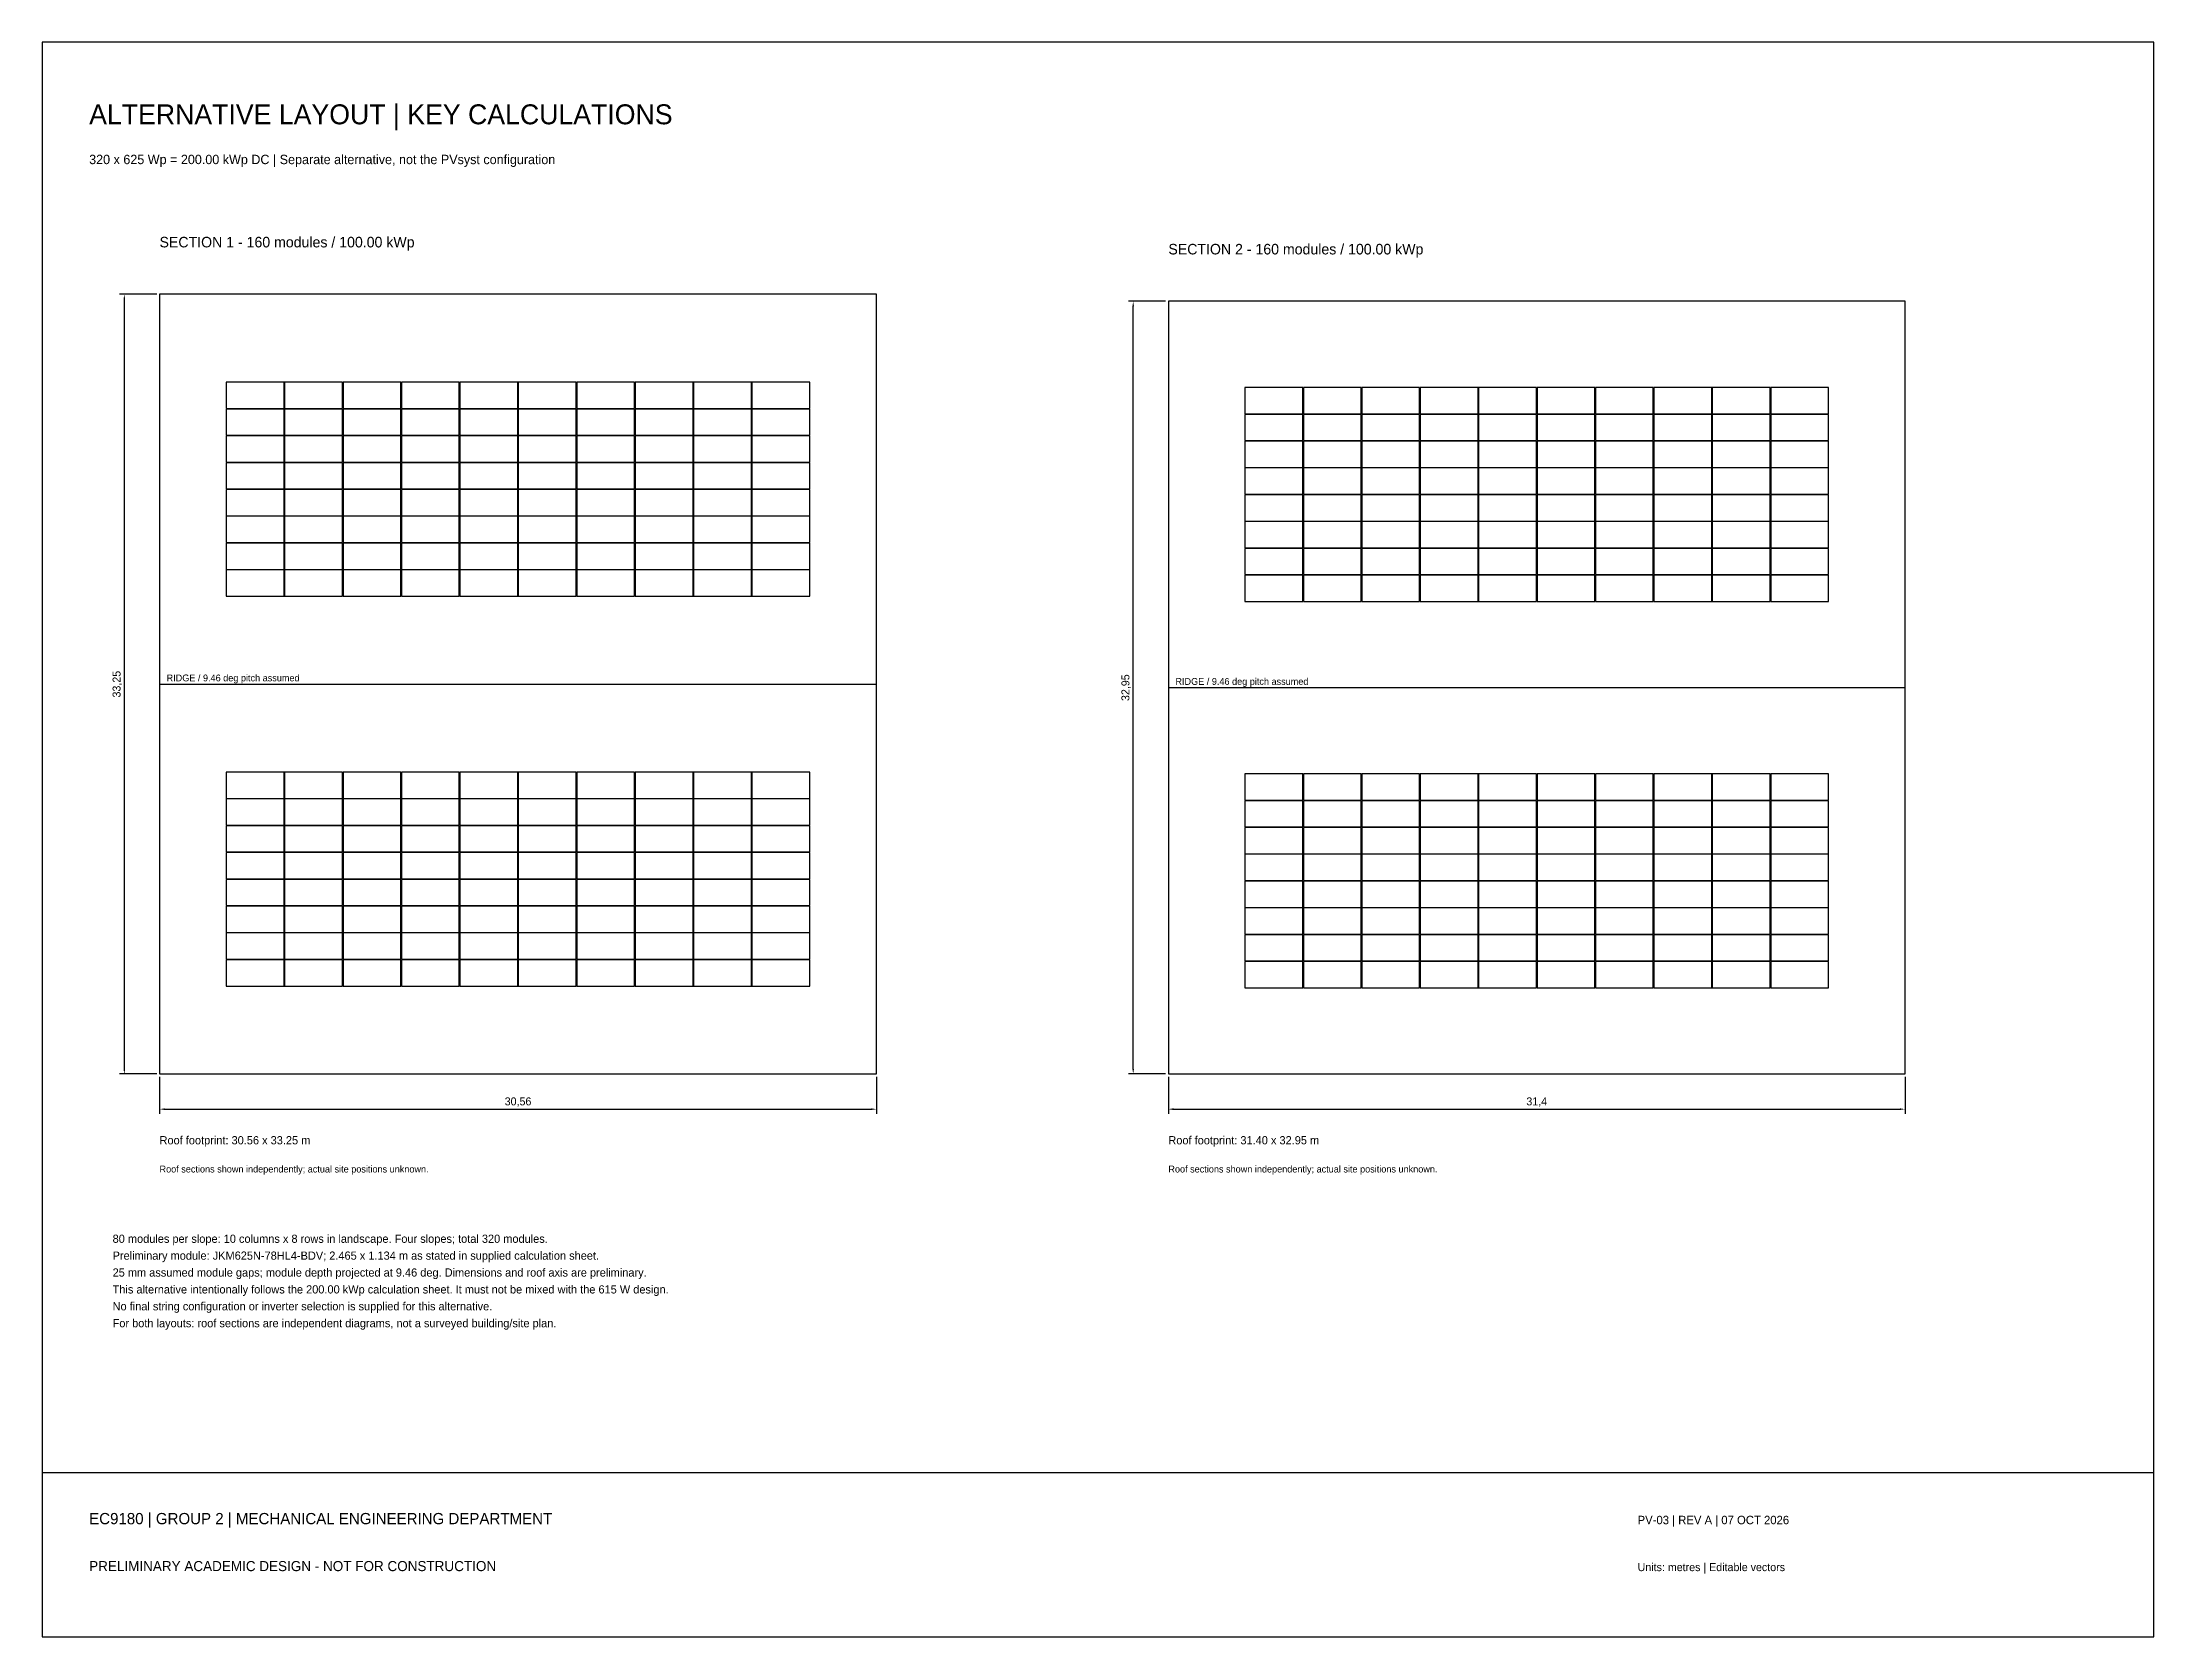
# Model space of a CAD drawing. Header units: metres. Extents: x 0 to 290, y 0 to 68.
# Drawn here: x 200 to 290, y 0 to 68 of the extents above; entities that cross this region are included whole.
import ezdxf

# ---------------------------------------------------------------- set-up
doc = ezdxf.new("R2010")
doc.units = ezdxf.units.M
for name, color, linetype in [('FRAME', 7, 'Continuous'), ('NOTES', 7, 'Continuous'), ('PV_ALT', 3, 'Continuous'), ('RIDGE', 1, 'Continuous'), ('ROOF', 7, 'Continuous'), ('TEXT', 7, 'Continuous')]:
    doc.layers.add(name, color=color, linetype=linetype)
doc.dimstyles.get("Standard").update_dxf_attribs({"dimtxt": 2.5, "dimasz": 2.5, "dimexe": 1.25, "dimexo": 0.625, "dimtad": 1, "dimcen": 2.5, "dimazin": 3, "dimtfac": 1, "dimtmove": 0, "dimatfit": 3, "dimarcsym": 0})

msp = doc.modelspace()

# ---------------------------------------------------------------- texts
at = {"layer": 'NOTES'}
for s, p in [('80 modules per slope: 10 columns x 8 rows in landscape. Four slopes; total 320 modules.', (203, 16.8)), ('Preliminary module: JKM625N-78HL4-BDV; 2.465 x 1.134 m as stated in supplied calculation sheet.', (203, 16.08)), ('25 mm assumed module gaps; module depth projected at 9.46 deg. Dimensions and roof axis are preliminary.', (203, 15.36)), ('This alternative intentionally follows the 200.00 kWp calculation sheet. It must not be mixed with the 615 W design.', (203, 14.64)), ('No final string configuration or inverter selection is supplied for this alternative.', (203, 13.92)), ('For both layouts: roof sections are independent diagrams, not a surveyed building/site plan.', (203, 13.2))]:
    msp.add_text(s, height=0.35, dxfattribs=at).set_placement(p)
at = {"layer": 'TEXT'}
for s, height, p in [('ALTERNATIVE LAYOUT | KEY CALCULATIONS', 0.85, (202, 64.5)), ('320 x 625 Wp = 200.00 kWp DC | Separate alternative, not the PVsyst configuration', 0.4, (202, 62.8)), ('SECTION 1 - 160 modules / 100.00 kWp', 0.45, (205, 59.25)), ('SECTION 2 - 160 modules / 100.00 kWp', 0.45, (248, 58.95)), ('RIDGE / 9.46 deg pitch assumed', 0.29, (205.3, 40.745)), ('RIDGE / 9.46 deg pitch assumed', 0.29, (248.3, 40.595)), ('Roof footprint: 30.56 x 33.25 m', 0.35, (205, 21)), ('Roof footprint: 31.40 x 32.95 m', 0.35, (248, 21)), ('Roof sections shown independently; actual site positions unknown.', 0.29, (205, 19.8)), ('Roof sections shown independently; actual site positions unknown.', 0.29, (248, 19.8)), ('EC9180 | GROUP 2 | MECHANICAL ENGINEERING DEPARTMENT', 0.48, (202, 4.8)), ('PV-03 | REV A | 07 OCT 2026', 0.36, (268, 4.8)), ('PRELIMINARY ACADEMIC DESIGN - NOT FOR CONSTRUCTION', 0.43, (202, 2.8)), ('Units: metres | Editable vectors', 0.34, (268, 2.8))]:
    msp.add_text(s, height=height, dxfattribs=at).set_placement(p)

# ---------------------------------------------------------------- dimensions: what is measured, and where the dimension line sits
for base, p1, p2 in [((203.5, 24), (205, 24), (205, 57.25)), ((246.5, 24), (248, 24), (248, 56.95))]:
    msp.add_linear_dim(base=base, p1=p1, p2=p2, angle=90, dimstyle='Standard', override={"dimtxt": 0.34, "dimasz": 0.22, "dimexe": 0.2, "dimexo": 0.12, "dimgap": 0.13, "dimtad": 1, "dimdec": 2}).render()
for base, p1, p2 in [((205, 22.5), (205, 24), (235.56, 24)), ((248, 22.5), (248, 24), (279.4, 24))]:
    msp.add_linear_dim(base=base, p1=p1, p2=p2, dimstyle='Standard', override={"dimtxt": 0.34, "dimasz": 0.22, "dimexe": 0.2, "dimexo": 0.12, "dimgap": 0.13, "dimtad": 1, "dimdec": 2}).render()

# ---------------------------------------------------------------- linework, layer by layer
at = {"layer": 'FRAME'}
msp.add_line((200, 7), (290, 7), dxfattribs=at)
msp.add_lwpolyline([(200, 0), (290, 0), (290, 68), (200, 68)], close=True, dxfattribs=at)
at = {"layer": 'PV_ALT'}
for points in [[(207.843, 52.38), (210.308, 52.38), (210.308, 53.498), (207.843, 53.498)], [(210.333, 52.38), (212.798, 52.38), (212.798, 53.498), (210.333, 53.498)], [(212.822, 52.38), (215.287, 52.38), (215.287, 53.498), (212.822, 53.498)], [(215.312, 52.38), (217.778, 52.38), (217.778, 53.498), (215.312, 53.498)], [(217.803, 52.38), (220.268, 52.38), (220.268, 53.498), (217.803, 53.498)], [(220.292, 52.38), (222.757, 52.38), (222.757, 53.498), (220.292, 53.498)], [(222.782, 52.38), (225.248, 52.38), (225.248, 53.498), (222.782, 53.498)], [(225.273, 52.38), (227.738, 52.38), (227.738, 53.498), (225.273, 53.498)], [(227.762, 52.38), (230.227, 52.38), (230.227, 53.498), (227.762, 53.498)], [(230.252, 52.38), (232.718, 52.38), (232.718, 53.498), (230.252, 53.498)], [(251.262, 52.155), (253.727, 52.155), (253.727, 53.273), (251.262, 53.273)], [(253.752, 52.155), (256.217, 52.155), (256.217, 53.273), (253.752, 53.273)], [(256.243, 52.155), (258.707, 52.155), (258.707, 53.273), (256.243, 53.273)], [(258.733, 52.155), (261.197, 52.155), (261.197, 53.273), (258.733, 53.273)], [(261.223, 52.155), (263.687, 52.155), (263.687, 53.273), (261.223, 53.273)], [(263.712, 52.155), (266.178, 52.155), (266.178, 53.273), (263.712, 53.273)], [(266.202, 52.155), (268.668, 52.155), (268.668, 53.273), (266.202, 53.273)], [(268.692, 52.155), (271.158, 52.155), (271.158, 53.273), (268.692, 53.273)], [(271.183, 52.155), (273.647, 52.155), (273.647, 53.273), (271.183, 53.273)], [(273.673, 52.155), (276.137, 52.155), (276.137, 53.273), (273.673, 53.273)], [(207.843, 51.236), (210.308, 51.236), (210.308, 52.355), (207.843, 52.355)], [(210.333, 51.236), (212.798, 51.236), (212.798, 52.355), (210.333, 52.355)], [(212.822, 51.236), (215.287, 51.236), (215.287, 52.355), (212.822, 52.355)], [(215.312, 51.236), (217.778, 51.236), (217.778, 52.355), (215.312, 52.355)], [(217.803, 51.236), (220.268, 51.236), (220.268, 52.355), (217.803, 52.355)], [(220.292, 51.236), (222.757, 51.236), (222.757, 52.355), (220.292, 52.355)], [(222.782, 51.236), (225.248, 51.236), (225.248, 52.355), (222.782, 52.355)], [(225.273, 51.236), (227.738, 51.236), (227.738, 52.355), (225.273, 52.355)], [(227.762, 51.236), (230.227, 51.236), (230.227, 52.355), (227.762, 52.355)], [(230.252, 51.236), (232.718, 51.236), (232.718, 52.355), (230.252, 52.355)], [(251.262, 51.011), (253.727, 51.011), (253.727, 52.13), (251.262, 52.13)], [(253.752, 51.011), (256.217, 51.011), (256.217, 52.13), (253.752, 52.13)], [(256.243, 51.011), (258.707, 51.011), (258.707, 52.13), (256.243, 52.13)], [(258.733, 51.011), (261.197, 51.011), (261.197, 52.13), (258.733, 52.13)], [(261.223, 51.011), (263.687, 51.011), (263.687, 52.13), (261.223, 52.13)], [(263.712, 51.011), (266.178, 51.011), (266.178, 52.13), (263.712, 52.13)], [(266.202, 51.011), (268.668, 51.011), (268.668, 52.13), (266.202, 52.13)], [(268.692, 51.011), (271.158, 51.011), (271.158, 52.13), (268.692, 52.13)], [(271.183, 51.011), (273.647, 51.011), (273.647, 52.13), (271.183, 52.13)], [(273.673, 51.011), (276.137, 51.011), (276.137, 52.13), (273.673, 52.13)], [(207.843, 50.093), (210.308, 50.093), (210.308, 51.212), (207.843, 51.212)], [(210.333, 50.093), (212.798, 50.093), (212.798, 51.212), (210.333, 51.212)], [(212.822, 50.093), (215.287, 50.093), (215.287, 51.212), (212.822, 51.212)], [(215.312, 50.093), (217.778, 50.093), (217.778, 51.212), (215.312, 51.212)], [(217.803, 50.093), (220.268, 50.093), (220.268, 51.212), (217.803, 51.212)], [(220.292, 50.093), (222.757, 50.093), (222.757, 51.212), (220.292, 51.212)], [(222.782, 50.093), (225.248, 50.093), (225.248, 51.212), (222.782, 51.212)], [(225.273, 50.093), (227.738, 50.093), (227.738, 51.212), (225.273, 51.212)], [(227.762, 50.093), (230.227, 50.093), (230.227, 51.212), (227.762, 51.212)], [(230.252, 50.093), (232.718, 50.093), (232.718, 51.212), (230.252, 51.212)], [(251.262, 49.868), (253.727, 49.868), (253.727, 50.987), (251.262, 50.987)], [(253.752, 49.868), (256.217, 49.868), (256.217, 50.987), (253.752, 50.987)], [(256.243, 49.868), (258.707, 49.868), (258.707, 50.987), (256.243, 50.987)], [(258.733, 49.868), (261.197, 49.868), (261.197, 50.987), (258.733, 50.987)], [(261.223, 49.868), (263.687, 49.868), (263.687, 50.987), (261.223, 50.987)], [(263.712, 49.868), (266.178, 49.868), (266.178, 50.987), (263.712, 50.987)], [(266.202, 49.868), (268.668, 49.868), (268.668, 50.987), (266.202, 50.987)], [(268.692, 49.868), (271.158, 49.868), (271.158, 50.987), (268.692, 50.987)], [(271.183, 49.868), (273.647, 49.868), (273.647, 50.987), (271.183, 50.987)], [(273.673, 49.868), (276.137, 49.868), (276.137, 50.987), (273.673, 50.987)], [(207.843, 48.95), (210.308, 48.95), (210.308, 50.068), (207.843, 50.068)], [(210.333, 48.95), (212.798, 48.95), (212.798, 50.068), (210.333, 50.068)], [(212.822, 48.95), (215.287, 48.95), (215.287, 50.068), (212.822, 50.068)], [(215.312, 48.95), (217.778, 48.95), (217.778, 50.068), (215.312, 50.068)], [(217.803, 48.95), (220.268, 48.95), (220.268, 50.068), (217.803, 50.068)], [(220.292, 48.95), (222.757, 48.95), (222.757, 50.068), (220.292, 50.068)], [(222.782, 48.95), (225.248, 48.95), (225.248, 50.068), (222.782, 50.068)], [(225.273, 48.95), (227.738, 48.95), (227.738, 50.068), (225.273, 50.068)], [(227.762, 48.95), (230.227, 48.95), (230.227, 50.068), (227.762, 50.068)], [(230.252, 48.95), (232.718, 48.95), (232.718, 50.068), (230.252, 50.068)], [(251.262, 48.725), (253.727, 48.725), (253.727, 49.843), (251.262, 49.843)], [(253.752, 48.725), (256.217, 48.725), (256.217, 49.843), (253.752, 49.843)], [(256.243, 48.725), (258.707, 48.725), (258.707, 49.843), (256.243, 49.843)], [(258.733, 48.725), (261.197, 48.725), (261.197, 49.843), (258.733, 49.843)], [(261.223, 48.725), (263.687, 48.725), (263.687, 49.843), (261.223, 49.843)], [(263.712, 48.725), (266.178, 48.725), (266.178, 49.843), (263.712, 49.843)], [(266.202, 48.725), (268.668, 48.725), (268.668, 49.843), (266.202, 49.843)], [(268.692, 48.725), (271.158, 48.725), (271.158, 49.843), (268.692, 49.843)], [(271.183, 48.725), (273.647, 48.725), (273.647, 49.843), (271.183, 49.843)], [(273.673, 48.725), (276.137, 48.725), (276.137, 49.843), (273.673, 49.843)], [(207.843, 47.807), (210.308, 47.807), (210.308, 48.925), (207.843, 48.925)], [(210.333, 47.807), (212.798, 47.807), (212.798, 48.925), (210.333, 48.925)], [(212.822, 47.807), (215.287, 47.807), (215.287, 48.925), (212.822, 48.925)], [(215.312, 47.807), (217.778, 47.807), (217.778, 48.925), (215.312, 48.925)], [(217.803, 47.807), (220.268, 47.807), (220.268, 48.925), (217.803, 48.925)], [(220.292, 47.807), (222.757, 47.807), (222.757, 48.925), (220.292, 48.925)], [(222.782, 47.807), (225.248, 47.807), (225.248, 48.925), (222.782, 48.925)], [(225.273, 47.807), (227.738, 47.807), (227.738, 48.925), (225.273, 48.925)], [(227.762, 47.807), (230.227, 47.807), (230.227, 48.925), (227.762, 48.925)], [(230.252, 47.807), (232.718, 47.807), (232.718, 48.925), (230.252, 48.925)], [(251.262, 47.582), (253.727, 47.582), (253.727, 48.7), (251.262, 48.7)], [(253.752, 47.582), (256.217, 47.582), (256.217, 48.7), (253.752, 48.7)], [(256.243, 47.582), (258.707, 47.582), (258.707, 48.7), (256.243, 48.7)], [(258.733, 47.582), (261.197, 47.582), (261.197, 48.7), (258.733, 48.7)], [(261.223, 47.582), (263.687, 47.582), (263.687, 48.7), (261.223, 48.7)], [(263.712, 47.582), (266.178, 47.582), (266.178, 48.7), (263.712, 48.7)], [(266.202, 47.582), (268.668, 47.582), (268.668, 48.7), (266.202, 48.7)], [(268.692, 47.582), (271.158, 47.582), (271.158, 48.7), (268.692, 48.7)], [(271.183, 47.582), (273.647, 47.582), (273.647, 48.7), (271.183, 48.7)], [(273.673, 47.582), (276.137, 47.582), (276.137, 48.7), (273.673, 48.7)], [(207.843, 46.663), (210.308, 46.663), (210.308, 47.782), (207.843, 47.782)], [(210.333, 46.663), (212.798, 46.663), (212.798, 47.782), (210.333, 47.782)], [(212.822, 46.663), (215.287, 46.663), (215.287, 47.782), (212.822, 47.782)], [(215.312, 46.663), (217.778, 46.663), (217.778, 47.782), (215.312, 47.782)], [(217.803, 46.663), (220.268, 46.663), (220.268, 47.782), (217.803, 47.782)], [(220.292, 46.663), (222.757, 46.663), (222.757, 47.782), (220.292, 47.782)], [(222.782, 46.663), (225.248, 46.663), (225.248, 47.782), (222.782, 47.782)], [(225.273, 46.663), (227.738, 46.663), (227.738, 47.782), (225.273, 47.782)], [(227.762, 46.663), (230.227, 46.663), (230.227, 47.782), (227.762, 47.782)], [(230.252, 46.663), (232.718, 46.663), (232.718, 47.782), (230.252, 47.782)], [(251.262, 46.438), (253.727, 46.438), (253.727, 47.557), (251.262, 47.557)], [(253.752, 46.438), (256.217, 46.438), (256.217, 47.557), (253.752, 47.557)], [(256.243, 46.438), (258.707, 46.438), (258.707, 47.557), (256.243, 47.557)], [(258.733, 46.438), (261.197, 46.438), (261.197, 47.557), (258.733, 47.557)], [(261.223, 46.438), (263.687, 46.438), (263.687, 47.557), (261.223, 47.557)], [(263.712, 46.438), (266.178, 46.438), (266.178, 47.557), (263.712, 47.557)], [(266.202, 46.438), (268.668, 46.438), (268.668, 47.557), (266.202, 47.557)], [(268.692, 46.438), (271.158, 46.438), (271.158, 47.557), (268.692, 47.557)], [(271.183, 46.438), (273.647, 46.438), (273.647, 47.557), (271.183, 47.557)], [(273.673, 46.438), (276.137, 46.438), (276.137, 47.557), (273.673, 47.557)], [(207.843, 45.52), (210.308, 45.52), (210.308, 46.639), (207.843, 46.639)], [(210.333, 45.52), (212.798, 45.52), (212.798, 46.639), (210.333, 46.639)], [(212.822, 45.52), (215.287, 45.52), (215.287, 46.639), (212.822, 46.639)], [(215.312, 45.52), (217.778, 45.52), (217.778, 46.639), (215.312, 46.639)], [(217.803, 45.52), (220.268, 45.52), (220.268, 46.639), (217.803, 46.639)], [(220.292, 45.52), (222.757, 45.52), (222.757, 46.639), (220.292, 46.639)], [(222.782, 45.52), (225.248, 45.52), (225.248, 46.639), (222.782, 46.639)], [(225.273, 45.52), (227.738, 45.52), (227.738, 46.639), (225.273, 46.639)], [(227.762, 45.52), (230.227, 45.52), (230.227, 46.639), (227.762, 46.639)], [(230.252, 45.52), (232.718, 45.52), (232.718, 46.639), (230.252, 46.639)], [(251.262, 45.295), (253.727, 45.295), (253.727, 46.414), (251.262, 46.414)], [(253.752, 45.295), (256.217, 45.295), (256.217, 46.414), (253.752, 46.414)], [(256.243, 45.295), (258.707, 45.295), (258.707, 46.414), (256.243, 46.414)], [(258.733, 45.295), (261.197, 45.295), (261.197, 46.414), (258.733, 46.414)], [(261.223, 45.295), (263.687, 45.295), (263.687, 46.414), (261.223, 46.414)], [(263.712, 45.295), (266.178, 45.295), (266.178, 46.414), (263.712, 46.414)], [(266.202, 45.295), (268.668, 45.295), (268.668, 46.414), (266.202, 46.414)], [(268.692, 45.295), (271.158, 45.295), (271.158, 46.414), (268.692, 46.414)], [(271.183, 45.295), (273.647, 45.295), (273.647, 46.414), (271.183, 46.414)], [(273.673, 45.295), (276.137, 45.295), (276.137, 46.414), (273.673, 46.414)], [(207.843, 44.377), (210.308, 44.377), (210.308, 45.495), (207.843, 45.495)], [(210.333, 44.377), (212.798, 44.377), (212.798, 45.495), (210.333, 45.495)], [(212.822, 44.377), (215.287, 44.377), (215.287, 45.495), (212.822, 45.495)], [(215.312, 44.377), (217.778, 44.377), (217.778, 45.495), (215.312, 45.495)], [(217.803, 44.377), (220.268, 44.377), (220.268, 45.495), (217.803, 45.495)], [(220.292, 44.377), (222.757, 44.377), (222.757, 45.495), (220.292, 45.495)], [(222.782, 44.377), (225.248, 44.377), (225.248, 45.495), (222.782, 45.495)], [(225.273, 44.377), (227.738, 44.377), (227.738, 45.495), (225.273, 45.495)], [(227.762, 44.377), (230.227, 44.377), (230.227, 45.495), (227.762, 45.495)], [(230.252, 44.377), (232.718, 44.377), (232.718, 45.495), (230.252, 45.495)], [(251.262, 44.152), (253.727, 44.152), (253.727, 45.27), (251.262, 45.27)], [(253.752, 44.152), (256.217, 44.152), (256.217, 45.27), (253.752, 45.27)], [(256.243, 44.152), (258.707, 44.152), (258.707, 45.27), (256.243, 45.27)], [(258.733, 44.152), (261.197, 44.152), (261.197, 45.27), (258.733, 45.27)], [(261.223, 44.152), (263.687, 44.152), (263.687, 45.27), (261.223, 45.27)], [(263.712, 44.152), (266.178, 44.152), (266.178, 45.27), (263.712, 45.27)], [(266.202, 44.152), (268.668, 44.152), (268.668, 45.27), (266.202, 45.27)], [(268.692, 44.152), (271.158, 44.152), (271.158, 45.27), (268.692, 45.27)], [(271.183, 44.152), (273.647, 44.152), (273.647, 45.27), (271.183, 45.27)], [(273.673, 44.152), (276.137, 44.152), (276.137, 45.27), (273.673, 45.27)], [(207.843, 35.755), (210.308, 35.755), (210.308, 36.873), (207.843, 36.873)], [(210.333, 35.755), (212.798, 35.755), (212.798, 36.873), (210.333, 36.873)], [(212.822, 35.755), (215.287, 35.755), (215.287, 36.873), (212.822, 36.873)], [(215.312, 35.755), (217.778, 35.755), (217.778, 36.873), (215.312, 36.873)], [(217.803, 35.755), (220.268, 35.755), (220.268, 36.873), (217.803, 36.873)], [(220.292, 35.755), (222.757, 35.755), (222.757, 36.873), (220.292, 36.873)], [(222.782, 35.755), (225.248, 35.755), (225.248, 36.873), (222.782, 36.873)], [(225.273, 35.755), (227.738, 35.755), (227.738, 36.873), (225.273, 36.873)], [(227.762, 35.755), (230.227, 35.755), (230.227, 36.873), (227.762, 36.873)], [(230.252, 35.755), (232.718, 35.755), (232.718, 36.873), (230.252, 36.873)], [(251.262, 35.68), (253.727, 35.68), (253.727, 36.798), (251.262, 36.798)], [(253.752, 35.68), (256.217, 35.68), (256.217, 36.798), (253.752, 36.798)], [(256.243, 35.68), (258.707, 35.68), (258.707, 36.798), (256.243, 36.798)], [(258.733, 35.68), (261.197, 35.68), (261.197, 36.798), (258.733, 36.798)], [(261.223, 35.68), (263.687, 35.68), (263.687, 36.798), (261.223, 36.798)], [(263.712, 35.68), (266.178, 35.68), (266.178, 36.798), (263.712, 36.798)], [(266.202, 35.68), (268.668, 35.68), (268.668, 36.798), (266.202, 36.798)], [(268.692, 35.68), (271.158, 35.68), (271.158, 36.798), (268.692, 36.798)], [(271.183, 35.68), (273.647, 35.68), (273.647, 36.798), (271.183, 36.798)], [(273.673, 35.68), (276.137, 35.68), (276.137, 36.798), (273.673, 36.798)], [(207.843, 34.611), (210.308, 34.611), (210.308, 35.73), (207.843, 35.73)], [(210.333, 34.611), (212.798, 34.611), (212.798, 35.73), (210.333, 35.73)], [(212.822, 34.611), (215.287, 34.611), (215.287, 35.73), (212.822, 35.73)], [(215.312, 34.611), (217.778, 34.611), (217.778, 35.73), (215.312, 35.73)], [(217.803, 34.611), (220.268, 34.611), (220.268, 35.73), (217.803, 35.73)], [(220.292, 34.611), (222.757, 34.611), (222.757, 35.73), (220.292, 35.73)], [(222.782, 34.611), (225.248, 34.611), (225.248, 35.73), (222.782, 35.73)], [(225.273, 34.611), (227.738, 34.611), (227.738, 35.73), (225.273, 35.73)], [(227.762, 34.611), (230.227, 34.611), (230.227, 35.73), (227.762, 35.73)], [(230.252, 34.611), (232.718, 34.611), (232.718, 35.73), (230.252, 35.73)], [(251.262, 34.536), (253.727, 34.536), (253.727, 35.655), (251.262, 35.655)], [(253.752, 34.536), (256.217, 34.536), (256.217, 35.655), (253.752, 35.655)], [(256.243, 34.536), (258.707, 34.536), (258.707, 35.655), (256.243, 35.655)], [(258.733, 34.536), (261.197, 34.536), (261.197, 35.655), (258.733, 35.655)], [(261.223, 34.536), (263.687, 34.536), (263.687, 35.655), (261.223, 35.655)], [(263.712, 34.536), (266.178, 34.536), (266.178, 35.655), (263.712, 35.655)], [(266.202, 34.536), (268.668, 34.536), (268.668, 35.655), (266.202, 35.655)], [(268.692, 34.536), (271.158, 34.536), (271.158, 35.655), (268.692, 35.655)], [(271.183, 34.536), (273.647, 34.536), (273.647, 35.655), (271.183, 35.655)], [(273.673, 34.536), (276.137, 34.536), (276.137, 35.655), (273.673, 35.655)], [(207.843, 33.468), (210.308, 33.468), (210.308, 34.587), (207.843, 34.587)], [(210.333, 33.468), (212.798, 33.468), (212.798, 34.587), (210.333, 34.587)], [(212.822, 33.468), (215.287, 33.468), (215.287, 34.587), (212.822, 34.587)], [(215.312, 33.468), (217.778, 33.468), (217.778, 34.587), (215.312, 34.587)], [(217.803, 33.468), (220.268, 33.468), (220.268, 34.587), (217.803, 34.587)], [(220.292, 33.468), (222.757, 33.468), (222.757, 34.587), (220.292, 34.587)], [(222.782, 33.468), (225.248, 33.468), (225.248, 34.587), (222.782, 34.587)], [(225.273, 33.468), (227.738, 33.468), (227.738, 34.587), (225.273, 34.587)], [(227.762, 33.468), (230.227, 33.468), (230.227, 34.587), (227.762, 34.587)], [(230.252, 33.468), (232.718, 33.468), (232.718, 34.587), (230.252, 34.587)], [(251.262, 33.393), (253.727, 33.393), (253.727, 34.512), (251.262, 34.512)], [(253.752, 33.393), (256.217, 33.393), (256.217, 34.512), (253.752, 34.512)], [(256.243, 33.393), (258.707, 33.393), (258.707, 34.512), (256.243, 34.512)], [(258.733, 33.393), (261.197, 33.393), (261.197, 34.512), (258.733, 34.512)], [(261.223, 33.393), (263.687, 33.393), (263.687, 34.512), (261.223, 34.512)], [(263.712, 33.393), (266.178, 33.393), (266.178, 34.512), (263.712, 34.512)], [(266.202, 33.393), (268.668, 33.393), (268.668, 34.512), (266.202, 34.512)], [(268.692, 33.393), (271.158, 33.393), (271.158, 34.512), (268.692, 34.512)], [(271.183, 33.393), (273.647, 33.393), (273.647, 34.512), (271.183, 34.512)], [(273.673, 33.393), (276.137, 33.393), (276.137, 34.512), (273.673, 34.512)], [(207.843, 32.325), (210.308, 32.325), (210.308, 33.443), (207.843, 33.443)], [(210.333, 32.325), (212.798, 32.325), (212.798, 33.443), (210.333, 33.443)], [(212.822, 32.325), (215.287, 32.325), (215.287, 33.443), (212.822, 33.443)], [(215.312, 32.325), (217.778, 32.325), (217.778, 33.443), (215.312, 33.443)], [(217.803, 32.325), (220.268, 32.325), (220.268, 33.443), (217.803, 33.443)], [(220.292, 32.325), (222.757, 32.325), (222.757, 33.443), (220.292, 33.443)], [(222.782, 32.325), (225.248, 32.325), (225.248, 33.443), (222.782, 33.443)], [(225.273, 32.325), (227.738, 32.325), (227.738, 33.443), (225.273, 33.443)], [(227.762, 32.325), (230.227, 32.325), (230.227, 33.443), (227.762, 33.443)], [(230.252, 32.325), (232.718, 32.325), (232.718, 33.443), (230.252, 33.443)], [(251.262, 32.25), (253.727, 32.25), (253.727, 33.368), (251.262, 33.368)], [(253.752, 32.25), (256.217, 32.25), (256.217, 33.368), (253.752, 33.368)], [(256.243, 32.25), (258.707, 32.25), (258.707, 33.368), (256.243, 33.368)], [(258.733, 32.25), (261.197, 32.25), (261.197, 33.368), (258.733, 33.368)], [(261.223, 32.25), (263.687, 32.25), (263.687, 33.368), (261.223, 33.368)], [(263.712, 32.25), (266.178, 32.25), (266.178, 33.368), (263.712, 33.368)], [(266.202, 32.25), (268.668, 32.25), (268.668, 33.368), (266.202, 33.368)], [(268.692, 32.25), (271.158, 32.25), (271.158, 33.368), (268.692, 33.368)], [(271.183, 32.25), (273.647, 32.25), (273.647, 33.368), (271.183, 33.368)], [(273.673, 32.25), (276.137, 32.25), (276.137, 33.368), (273.673, 33.368)], [(207.843, 31.182), (210.308, 31.182), (210.308, 32.3), (207.843, 32.3)], [(210.333, 31.182), (212.798, 31.182), (212.798, 32.3), (210.333, 32.3)], [(212.822, 31.182), (215.287, 31.182), (215.287, 32.3), (212.822, 32.3)], [(215.312, 31.182), (217.778, 31.182), (217.778, 32.3), (215.312, 32.3)], [(217.803, 31.182), (220.268, 31.182), (220.268, 32.3), (217.803, 32.3)], [(220.292, 31.182), (222.757, 31.182), (222.757, 32.3), (220.292, 32.3)], [(222.782, 31.182), (225.248, 31.182), (225.248, 32.3), (222.782, 32.3)], [(225.273, 31.182), (227.738, 31.182), (227.738, 32.3), (225.273, 32.3)], [(227.762, 31.182), (230.227, 31.182), (230.227, 32.3), (227.762, 32.3)], [(230.252, 31.182), (232.718, 31.182), (232.718, 32.3), (230.252, 32.3)], [(251.262, 31.107), (253.727, 31.107), (253.727, 32.225), (251.262, 32.225)], [(253.752, 31.107), (256.217, 31.107), (256.217, 32.225), (253.752, 32.225)], [(256.243, 31.107), (258.707, 31.107), (258.707, 32.225), (256.243, 32.225)], [(258.733, 31.107), (261.197, 31.107), (261.197, 32.225), (258.733, 32.225)], [(261.223, 31.107), (263.687, 31.107), (263.687, 32.225), (261.223, 32.225)], [(263.712, 31.107), (266.178, 31.107), (266.178, 32.225), (263.712, 32.225)], [(266.202, 31.107), (268.668, 31.107), (268.668, 32.225), (266.202, 32.225)], [(268.692, 31.107), (271.158, 31.107), (271.158, 32.225), (268.692, 32.225)], [(271.183, 31.107), (273.647, 31.107), (273.647, 32.225), (271.183, 32.225)], [(273.673, 31.107), (276.137, 31.107), (276.137, 32.225), (273.673, 32.225)], [(207.843, 30.038), (210.308, 30.038), (210.308, 31.157), (207.843, 31.157)], [(210.333, 30.038), (212.798, 30.038), (212.798, 31.157), (210.333, 31.157)], [(212.822, 30.038), (215.287, 30.038), (215.287, 31.157), (212.822, 31.157)], [(215.312, 30.038), (217.778, 30.038), (217.778, 31.157), (215.312, 31.157)], [(217.803, 30.038), (220.268, 30.038), (220.268, 31.157), (217.803, 31.157)], [(220.292, 30.038), (222.757, 30.038), (222.757, 31.157), (220.292, 31.157)], [(222.782, 30.038), (225.248, 30.038), (225.248, 31.157), (222.782, 31.157)], [(225.273, 30.038), (227.738, 30.038), (227.738, 31.157), (225.273, 31.157)], [(227.762, 30.038), (230.227, 30.038), (230.227, 31.157), (227.762, 31.157)], [(230.252, 30.038), (232.718, 30.038), (232.718, 31.157), (230.252, 31.157)], [(251.262, 29.963), (253.727, 29.963), (253.727, 31.082), (251.262, 31.082)], [(253.752, 29.963), (256.217, 29.963), (256.217, 31.082), (253.752, 31.082)], [(256.243, 29.963), (258.707, 29.963), (258.707, 31.082), (256.243, 31.082)], [(258.733, 29.963), (261.197, 29.963), (261.197, 31.082), (258.733, 31.082)], [(261.223, 29.963), (263.687, 29.963), (263.687, 31.082), (261.223, 31.082)], [(263.712, 29.963), (266.178, 29.963), (266.178, 31.082), (263.712, 31.082)], [(266.202, 29.963), (268.668, 29.963), (268.668, 31.082), (266.202, 31.082)], [(268.692, 29.963), (271.158, 29.963), (271.158, 31.082), (268.692, 31.082)], [(271.183, 29.963), (273.647, 29.963), (273.647, 31.082), (271.183, 31.082)], [(273.673, 29.963), (276.137, 29.963), (276.137, 31.082), (273.673, 31.082)], [(207.843, 28.895), (210.308, 28.895), (210.308, 30.014), (207.843, 30.014)], [(210.333, 28.895), (212.798, 28.895), (212.798, 30.014), (210.333, 30.014)], [(212.822, 28.895), (215.287, 28.895), (215.287, 30.014), (212.822, 30.014)], [(215.312, 28.895), (217.778, 28.895), (217.778, 30.014), (215.312, 30.014)], [(217.803, 28.895), (220.268, 28.895), (220.268, 30.014), (217.803, 30.014)], [(220.292, 28.895), (222.757, 28.895), (222.757, 30.014), (220.292, 30.014)], [(222.782, 28.895), (225.248, 28.895), (225.248, 30.014), (222.782, 30.014)], [(225.273, 28.895), (227.738, 28.895), (227.738, 30.014), (225.273, 30.014)], [(227.762, 28.895), (230.227, 28.895), (230.227, 30.014), (227.762, 30.014)], [(230.252, 28.895), (232.718, 28.895), (232.718, 30.014), (230.252, 30.014)], [(251.262, 28.82), (253.727, 28.82), (253.727, 29.939), (251.262, 29.939)], [(253.752, 28.82), (256.217, 28.82), (256.217, 29.939), (253.752, 29.939)], [(256.243, 28.82), (258.707, 28.82), (258.707, 29.939), (256.243, 29.939)], [(258.733, 28.82), (261.197, 28.82), (261.197, 29.939), (258.733, 29.939)], [(261.223, 28.82), (263.687, 28.82), (263.687, 29.939), (261.223, 29.939)], [(263.712, 28.82), (266.178, 28.82), (266.178, 29.939), (263.712, 29.939)], [(266.202, 28.82), (268.668, 28.82), (268.668, 29.939), (266.202, 29.939)], [(268.692, 28.82), (271.158, 28.82), (271.158, 29.939), (268.692, 29.939)], [(271.183, 28.82), (273.647, 28.82), (273.647, 29.939), (271.183, 29.939)], [(273.673, 28.82), (276.137, 28.82), (276.137, 29.939), (273.673, 29.939)], [(207.843, 27.752), (210.308, 27.752), (210.308, 28.87), (207.843, 28.87)], [(210.333, 27.752), (212.798, 27.752), (212.798, 28.87), (210.333, 28.87)], [(212.822, 27.752), (215.287, 27.752), (215.287, 28.87), (212.822, 28.87)], [(215.312, 27.752), (217.778, 27.752), (217.778, 28.87), (215.312, 28.87)], [(217.803, 27.752), (220.268, 27.752), (220.268, 28.87), (217.803, 28.87)], [(220.292, 27.752), (222.757, 27.752), (222.757, 28.87), (220.292, 28.87)], [(222.782, 27.752), (225.248, 27.752), (225.248, 28.87), (222.782, 28.87)], [(225.273, 27.752), (227.738, 27.752), (227.738, 28.87), (225.273, 28.87)], [(227.762, 27.752), (230.227, 27.752), (230.227, 28.87), (227.762, 28.87)], [(230.252, 27.752), (232.718, 27.752), (232.718, 28.87), (230.252, 28.87)], [(251.262, 27.677), (253.727, 27.677), (253.727, 28.795), (251.262, 28.795)], [(253.752, 27.677), (256.217, 27.677), (256.217, 28.795), (253.752, 28.795)], [(256.243, 27.677), (258.707, 27.677), (258.707, 28.795), (256.243, 28.795)], [(258.733, 27.677), (261.197, 27.677), (261.197, 28.795), (258.733, 28.795)], [(261.223, 27.677), (263.687, 27.677), (263.687, 28.795), (261.223, 28.795)], [(263.712, 27.677), (266.178, 27.677), (266.178, 28.795), (263.712, 28.795)], [(266.202, 27.677), (268.668, 27.677), (268.668, 28.795), (266.202, 28.795)], [(268.692, 27.677), (271.158, 27.677), (271.158, 28.795), (268.692, 28.795)], [(271.183, 27.677), (273.647, 27.677), (273.647, 28.795), (271.183, 28.795)], [(273.673, 27.677), (276.137, 27.677), (276.137, 28.795), (273.673, 28.795)]]:
    msp.add_lwpolyline(points, close=True, dxfattribs=at)
at = {"layer": 'RIDGE'}
for p, q in [((205, 40.625), (235.56, 40.625)), ((248, 40.475), (279.4, 40.475))]:
    msp.add_line(p, q, dxfattribs=at)
at = {"layer": 'ROOF'}
for points in [[(205, 24), (235.56, 24), (235.56, 57.25), (205, 57.25)], [(248, 24), (279.4, 24), (279.4, 56.95), (248, 56.95)]]:
    msp.add_lwpolyline(points, close=True, dxfattribs=at)

msp.set_redraw_order([(e.dxf.handle, doc.entitydb.next_handle()) for e in msp.query("TEXT MTEXT ATTDEF DIMENSION ARC_DIMENSION")])  # texts and dimensions are drawn at this point

doc.saveas('drawing.dxf')
